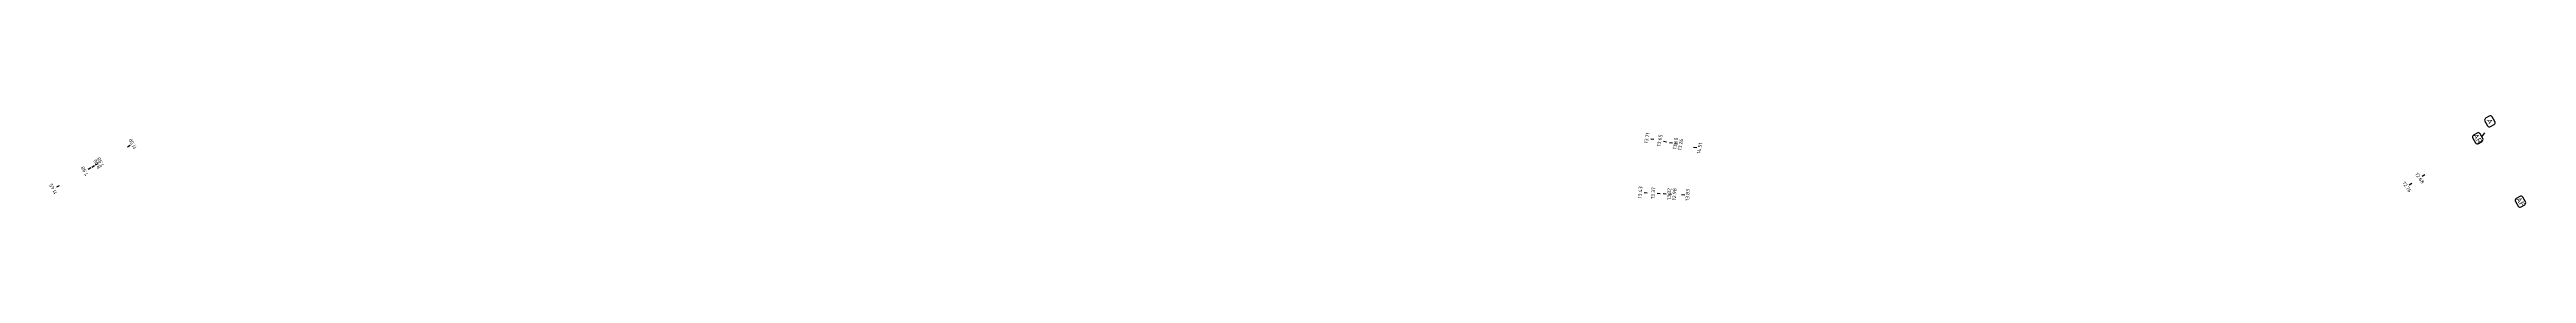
# Model space of a CAD drawing. Header units: metres. Extents: x 117856 to 119829, y 6148158 to 6148674.
# Drawn here: x 119278.8 to 119753.7, y 6148488.5 to 6148506.2 of the extents above; entities that cross this region are included whole.
import ezdxf
from ezdxf.enums import TextEntityAlignment as Align

# ---------------------------------------------------------------- set-up
doc = ezdxf.new("R2010")
doc.units = ezdxf.units.M
doc.header["$LTSCALE"] = 0.4
doc.layers.get('0').update_dxf_attribs({"linetype": 'CONTINUOUS'})
doc.layers.add('05_Öb-typ', color=1, linetype='CONTINUOUS')
doc.layers.add('M-351', color=1, linetype='CONTINUOUS')
doc.styles.add('ISO', font='iso.shx')
doc.styles.add('ISO-Anno-50', font='iso.shx', dxfattribs={"height": 5})

# ---------------------------------------------------------------- blocks, each defined once
blk = doc.blocks.new('_mkhjd')
blk.add_line((0.75, 0), (-0.75, 0))
at = {"style": 'ISO'}
blk.add_attdef('H', text='', height=1.75, rotation=270, dxfattribs=at).set_placement((0.75, 0), align=Align.CENTER)
blk = doc.blocks.new('_OVERB')
for p, q in [((-2.3, 1), (-2.3, -1)), ((1.3, 2), (-1.3, 2)), ((2.3, -1), (2.3, 1)), ((-1.3, -2), (1.3, -2))]:
    blk.add_line(p, q)
for centre, start, end in [((-1.3, 1), 90, 180), ((1.3, 1), 0, 90), ((-1.3, -1), 180, 270), ((1.3, -1), 270, 0)]:
    blk.add_arc(centre, 1, start, end)
at = {"style": 'ISO'}
blk.add_attdef('NR', text='', height=2.5, dxfattribs=at).set_placement((0, 0), align=Align.MIDDLE_CENTER)

msp = doc.modelspace()

# ---------------------------------------------------------------- linework, layer by layer
at = {"layer": 'M-351'}
msp.add_line((119745.119, 6148502.017), (119745.748, 6148502.789), dxfattribs=at)

# ---------------------------------------------------------------- block references
at = {"layer": '05_Öb-typ', "xscale": 0.4000000001749886, "yscale": 0.4000000001749886, "zscale": 0.4000000001749886, "rotation": 300.121019869498}
for p, values in [((119744.367, 6148501.746), {'NR': 'AR'}), ((119746.685, 6148505.007), {'NR': 'A'}), ((119752.549, 6148489.647), {'NR': 'AF'})]:
    msp.add_blockref('_OVERB', p, dxfattribs=at).add_auto_attribs(values)
at = {"layer": 'M-351'}
ref = msp.add_blockref('_mkhjd', (119586.103, 6148501.624), dxfattribs=dict(at, xscale=0.4, yscale=0.4, zscale=0.4, rotation=169.0627797793431))
ref.add_attrib('H', '13.71', dxfattribs={"color": 0, "height": 0.7, "rotation": 79.06278, "style": 'ISO-Anno-50'}).set_placement((119585.612, 6148501.718), align=Align.BOTTOM_CENTER)
ref = msp.add_blockref('_mkhjd', (119588.558, 6148501.149), dxfattribs=dict(at, xscale=0.4, yscale=0.4, zscale=0.4, rotation=169.062779779245))
ref.add_attrib('H', '13.65', dxfattribs={"color": 0, "height": 0.7, "rotation": 79.06278, "style": 'ISO-Anno-50'}).set_placement((119588.067, 6148501.244), align=Align.BOTTOM_CENTER)
ref = msp.add_blockref('_mkhjd', (119287.191, 6148496.416), dxfattribs=dict(at, xscale=0.4, yscale=0.4, zscale=0.4, rotation=209.4489084590566))
ref.add_attrib('H', '8.00', dxfattribs={"color": 0, "height": 0.7, "rotation": 119.44891, "style": 'ISO-Anno-50'}).set_placement((119287.626, 6148496.661), align=Align.TOP_CENTER)
ref = msp.add_blockref('_mkhjd', (119287.887, 6148496.809), dxfattribs=dict(at, xscale=0.4, yscale=0.4, zscale=0.4, rotation=209.4489084590566))
ref.add_attrib('H', '7.98', dxfattribs={"color": 0, "height": 0.7, "rotation": 119.44891, "style": 'ISO-Anno-50'}).set_placement((119288.323, 6148497.055), align=Align.TOP_CENTER)
ref = msp.add_blockref('_mkhjd', (119294.026, 6148500.275), dxfattribs=dict(at, xscale=0.4, yscale=0.4, zscale=0.4, rotation=209.4489084590566))
ref.add_attrib('H', '11.50', dxfattribs={"color": 0, "height": 0.7, "rotation": 119.44891, "style": 'ISO-Anno-50'}).set_placement((119294.461, 6148500.521), align=Align.TOP_CENTER)
ref = msp.add_blockref('_mkhjd', (119589.687, 6148500.931), dxfattribs=dict(at, xscale=0.4, yscale=0.4, zscale=0.4, rotation=169.0627797793109))
ref.add_attrib('H', '13.60', dxfattribs={"color": 0, "height": 0.7, "rotation": 79.06278, "style": 'ISO-Anno-50'}).set_placement((119590.178, 6148500.836), align=Align.TOP_CENTER)
ref = msp.add_blockref('_mkhjd', (119590.669, 6148500.741), dxfattribs=dict(at, xscale=0.4, yscale=0.4, zscale=0.4, rotation=169.0627797790601))
ref.add_attrib('H', '13.26', dxfattribs={"color": 0, "height": 0.7, "rotation": 79.06278, "style": 'ISO-Anno-50'}).set_placement((119591.16, 6148500.646), align=Align.TOP_CENTER)
ref = msp.add_blockref('_mkhjd', (119594.326, 6148500.035), dxfattribs=dict(at, xscale=0.4, yscale=0.4, zscale=0.4, rotation=169.0627797791177))
ref.add_attrib('H', '14.51', dxfattribs={"color": 0, "height": 0.7, "rotation": 79.06278, "style": 'ISO-Anno-50'}).set_placement((119594.817, 6148499.94), align=Align.TOP_CENTER)
ref = msp.add_blockref('_mkhjd', (119280.457, 6148492.614), dxfattribs=dict(at, xscale=0.4, yscale=0.4, zscale=0.4, rotation=209.4489084590566))
ref.add_attrib('H', '11.45', dxfattribs={"color": 0, "height": 0.7, "rotation": 119.44891, "style": 'ISO-Anno-50'}).set_placement((119280.022, 6148492.368), align=Align.BOTTOM_CENTER)
ref = msp.add_blockref('_mkhjd', (119286.494, 6148496.022), dxfattribs=dict(at, xscale=0.4, yscale=0.4, zscale=0.4, rotation=209.4489084590566))
ref.add_attrib('H', '7.98', dxfattribs={"color": 0, "height": 0.7, "rotation": 119.44891, "style": 'ISO-Anno-50'}).set_placement((119286.059, 6148495.776), align=Align.BOTTOM_CENTER)
ref = msp.add_blockref('_mkhjd', (119731.49, 6148492.943), dxfattribs=dict(at, xscale=0.4, yscale=0.4, zscale=0.4, rotation=34.40504875221072))
ref.add_attrib('H', '12.76', dxfattribs={"color": 0, "height": 0.7, "rotation": 304.40505, "style": 'ISO-Anno-50'}).set_placement((119731.078, 6148492.661), align=Align.TOP_CENTER)
ref = msp.add_blockref('_mkhjd', (119733.965, 6148494.638), dxfattribs=dict(at, xscale=0.4, yscale=0.4, zscale=0.4, rotation=34.40504875221072))
ref.add_attrib('H', '12.68', dxfattribs={"color": 0, "height": 0.7, "rotation": 304.40505, "style": 'ISO-Anno-50'}).set_placement((119733.553, 6148494.356), align=Align.TOP_CENTER)
ref = msp.add_blockref('_mkhjd', (119584.838, 6148491.368), dxfattribs=dict(at, xscale=0.4, yscale=0.4, zscale=0.4, rotation=176.8744738603614))
ref.add_attrib('H', '13.43', dxfattribs={"color": 0, "height": 0.7, "rotation": 86.87447, "style": 'ISO-Anno-50'}).set_placement((119584.339, 6148491.396), align=Align.BOTTOM_CENTER)
ref = msp.add_blockref('_mkhjd', (119587.335, 6148491.232), dxfattribs=dict(at, xscale=0.4, yscale=0.4, zscale=0.4, rotation=176.874473860018))
ref.add_attrib('H', '13.37', dxfattribs={"color": 0, "height": 0.7, "rotation": 86.87447, "style": 'ISO-Anno-50'}).set_placement((119586.835, 6148491.259), align=Align.BOTTOM_CENTER)
ref = msp.add_blockref('_mkhjd', (119588.483, 6148491.169), dxfattribs=dict(at, xscale=0.4, yscale=0.4, zscale=0.4, rotation=176.8744738598196))
ref.add_attrib('H', '13.32', dxfattribs={"color": 0, "height": 0.7, "rotation": 86.87447, "style": 'ISO-Anno-50'}).set_placement((119588.982, 6148491.142), align=Align.TOP_CENTER)
ref = msp.add_blockref('_mkhjd', (119589.481, 6148491.115), dxfattribs=dict(at, xscale=0.4, yscale=0.4, zscale=0.4, rotation=176.8744738599854))
ref.add_attrib('H', '12.98', dxfattribs={"color": 0, "height": 0.7, "rotation": 86.87447, "style": 'ISO-Anno-50'}).set_placement((119589.981, 6148491.088), align=Align.TOP_CENTER)
ref = msp.add_blockref('_mkhjd', (119592.018, 6148490.976), dxfattribs=dict(at, xscale=0.4, yscale=0.4, zscale=0.4, rotation=176.8744738601191))
ref.add_attrib('H', '13.83', dxfattribs={"color": 0, "height": 0.7, "rotation": 86.87447, "style": 'ISO-Anno-50'}).set_placement((119592.517, 6148490.949), align=Align.TOP_CENTER)

doc.saveas('drawing.dxf')
